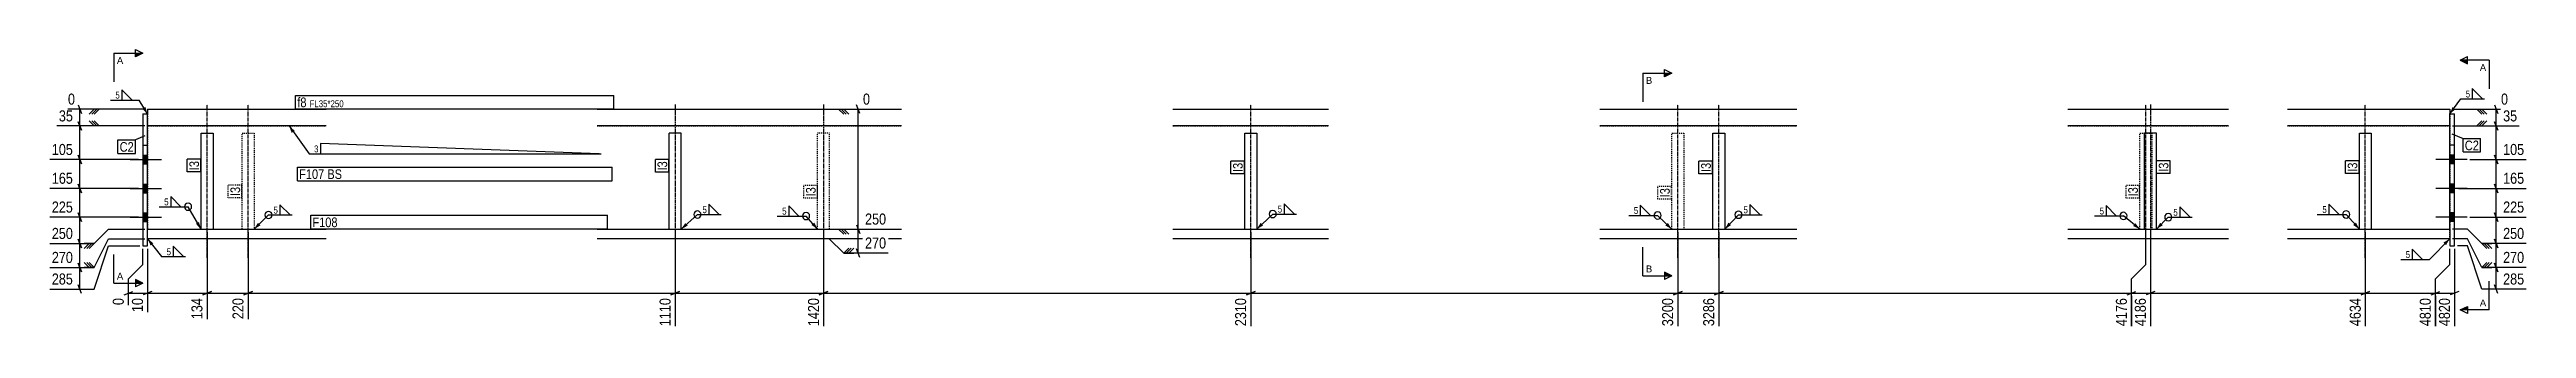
# Model space of a CAD drawing. Header units: millimetres. Extents: x 9 to 43793, y 10 to 1769.
# Drawn here: x 38628 to 43793, y 10 to 591 of the extents above; entities that cross this region are included whole.
import ezdxf

# ---------------------------------------------------------------- set-up
doc = ezdxf.new("R2010")
doc.units = ezdxf.units.MM
doc.linetypes.add('DXK_LINE_DOT2', pattern=[3.9198, 1.9599, -1.9599])
doc.linetypes.add('DXK_LINE_DOT3', pattern=[5.9187, 2.979, -0.9799, 0.9799, -0.9799])
for name, color, linetype in [('MÅLSÆTNING', 7, 'Continuous'), ('STÅL', 7, 'Continuous'), ('TEKST', 7, 'Continuous')]:
    doc.layers.add(name, color=color, linetype=linetype)
doc.styles.add('Arial', font='ARIAL.TTF', dxfattribs={"height": 0.2})
doc.styles.add('Arial Narrow', font='ARIALN.TTF', dxfattribs={"height": 0.2})

msp = doc.modelspace()

# ---------------------------------------------------------------- hatches: boundary and pattern name
at = {"layer": 'STÅL', "linetype": 'Continuous'}
for points in [[(38832.6, 352.6), (38832.6, 370.6), (38822.6, 370.6), (38822.6, 352.6)], [(38832.6, 352.6), (38832.6, 370.6), (38822.6, 370.6), (38822.6, 352.6)], [(43642.6, 352.6), (43642.6, 370.6), (43632.6, 370.6), (43632.6, 352.6)], [(43642.6, 352.6), (43642.6, 370.6), (43632.6, 370.6), (43632.6, 352.6)], [(38832.6, 292.6), (38832.6, 310.6), (38822.6, 310.6), (38822.6, 292.6)], [(38832.6, 292.6), (38832.6, 310.6), (38822.6, 310.6), (38822.6, 292.6)], [(43642.6, 292.6), (43642.6, 310.6), (43632.6, 310.6), (43632.6, 292.6)], [(43642.6, 292.6), (43642.6, 310.6), (43632.6, 310.6), (43632.6, 292.6)], [(38832.6, 232.6), (38832.6, 250.6), (38822.6, 250.6), (38822.6, 232.6)], [(38832.6, 232.6), (38832.6, 250.6), (38822.6, 250.6), (38822.6, 232.6)], [(43642.6, 232.6), (43642.6, 250.6), (43632.6, 250.6), (43632.6, 232.6)], [(43642.6, 232.6), (43642.6, 250.6), (43632.6, 250.6), (43632.6, 232.6)]]:
    msp.add_hatch(color=96, dxfattribs=at).paths.add_polyline_path(points)
at = {"layer": 'TEKST', "linetype": 'Continuous'}
for points in [[(38828.1, 471.4), (38832.6, 456.6), (38821.7, 467.5)], [(39133.3, 417.2), (39127.6, 431.6), (39139.4, 421.6)], [(39133.3, 417.2), (39127.6, 431.6), (39139.4, 421.6)], [(38939.8, 231.4), (38944.1, 216.6), (38933.3, 227.7)], [(39068, 224.4), (39054.7, 216.6), (39062.8, 229.8)], [(39958.8, 223.8), (39945.1, 216.6), (39953.8, 229.4)], [(40222.6, 230.3), (40229.7, 216.6), (40216.9, 225.3)], [(41158.6, 224.1), (41145.1, 216.6), (41153.4, 229.6)], [(42002.3, 229.7), (42010.5, 216.6), (41997.1, 224.3)], [(42977.2, 228.9), (42986.5, 216.6), (42972.4, 223.1)], [(43436.9, 230.3), (43444.1, 216.6), (43431.3, 225.3)], [(38838.9, 182.5), (38832.6, 196.6), (38844.8, 187.1)], [(43619.4, 188.5), (43632.6, 196.6), (43624.8, 183.2)]]:
    msp.add_hatch(color=3, dxfattribs=at).paths.add_polyline_path(points)

# ---------------------------------------------------------------- linework, layer by layer
at = {"layer": 'MÅLSÆTNING', "color": 7, "linetype": 'Continuous'}
for p, q in [((38721.5, 466.6), (38711, 456.1)), ((38732, 466.6), (38711, 466.6)), ((38726.7, 466.6), (38716.2, 456.1)), ((38732, 466.6), (38721.5, 456.1)), ((40240.6, 466.6), (40338.9, 466.6)), ((40273.5, 466.6), (40284, 456.1)), ((40273.5, 466.6), (40294.5, 466.6)), ((40278.8, 466.6), (40289.3, 456.1)), ((40284, 466.6), (40294.5, 456.1)), ((40317.6, 457.6), (40310.4, 475.6)), ((40314, 216.6), (40314, 466.6)), ((43638.6, 466.6), (43754.1, 466.6)), ((43688.8, 466.6), (43699.3, 456.1)), ((43688.8, 466.6), (43709.8, 466.6)), ((43694.1, 466.6), (43704.6, 456.1)), ((43699.3, 466.6), (43709.8, 456.1)), ((43725.7, 475.6), (43732.9, 457.6)), ((43729.3, 431.6), (43729.3, 466.6)), ((38826.6, 431.6), (38643.3, 431.6)), ((38687.9, 440.6), (38695.1, 422.6)), ((38691.5, 361.6), (38691.5, 431.6)), ((38721.5, 431.6), (38711, 442.1)), ((38721.5, 431.6), (38711, 442.1)), ((38732, 431.6), (38711, 431.6)), ((38732, 431.6), (38711, 431.6)), ((38726.7, 431.6), (38716.2, 442.1)), ((38726.7, 431.6), (38716.2, 442.1)), ((38732, 431.6), (38721.5, 442.1)), ((38732, 431.6), (38721.5, 442.1)), ((43638.6, 431.6), (43777.5, 431.6)), ((43638.6, 431.6), (43777.5, 431.6)), ((43688.8, 431.6), (43699.3, 442.1)), ((43688.8, 431.6), (43699.3, 442.1)), ((43688.8, 431.6), (43709.8, 431.6)), ((43688.8, 431.6), (43709.8, 431.6)), ((43694.1, 431.6), (43704.6, 442.1)), ((43694.1, 431.6), (43704.6, 442.1)), ((43699.3, 431.6), (43709.8, 442.1)), ((43699.3, 431.6), (43709.8, 442.1)), ((43732.9, 422.6), (43725.7, 440.6)), ((43725.7, 440.6), (43732.9, 422.6)), ((38813.6, 361.6), (38628.7, 361.6)), ((38695.1, 352.6), (38687.9, 370.6)), ((38687.9, 310.6), (38695.1, 292.6)), ((43725.7, 310.6), (43732.9, 292.6)), ((38813.6, 301.6), (38628.7, 301.6)), ((38691.5, 241.6), (38691.5, 301.6)), ((43651.1, 301.6), (43792.1, 301.6)), ((43729.3, 241.6), (43729.3, 301.6)), ((38813.6, 241.6), (38628.7, 241.6)), ((38813.6, 241.6), (38628.7, 241.6)), ((38695.1, 232.6), (38687.9, 250.6)), ((38687.9, 250.6), (38695.1, 232.6)), ((38691.5, 186.6), (38691.5, 241.6)), ((38721.5, 186.6), (38751.5, 216.6)), ((38721.5, 186.6), (38751.5, 216.6)), ((38751.5, 216.6), (38826.6, 216.6)), ((38751.5, 216.6), (38826.6, 216.6)), ((38956.6, 210.6), (38956.6, 29)), ((38956.6, 210.6), (38956.6, 29)), ((39042.2, 210.6), (39042.2, 29)), ((39932.6, 210.6), (39932.6, 14.4)), ((40239.6, 216.6), (40376.8, 216.6)), ((40239.6, 216.6), (40376.8, 216.6)), ((40242.2, 210.6), (40242.2, 14.4)), ((40242.2, 210.6), (40242.2, 14.4)), ((40273.5, 216.6), (40284, 206.1)), ((40273.5, 216.6), (40294.5, 216.6)), ((40273.5, 216.6), (40284, 206.1)), ((40273.5, 216.6), (40294.5, 216.6)), ((40278.8, 216.6), (40289.3, 206.1)), ((40278.8, 216.6), (40289.3, 206.1)), ((40284, 216.6), (40294.5, 206.1)), ((40284, 216.6), (40294.5, 206.1)), ((40310.4, 225.6), (40317.6, 207.6)), ((40310.4, 225.6), (40317.6, 207.6)), ((40314, 166.6), (40314, 216.6)), ((41132.6, 210.6), (41132.6, 14.4)), ((41132.6, 210.6), (41132.6, 14.4)), ((42023, 210.6), (42023, 14.4)), ((42108.6, 210.6), (42108.6, 14.4)), ((42108.6, 210.6), (42108.6, 14.4)), ((42999, 143.1), (42999, 210.6)), ((42999, 143.1), (42999, 210.6)), ((43008.6, 210.6), (43008.6, 14.4)), ((43008.6, 210.6), (43008.6, 14.4)), ((43456.6, 210.6), (43456.6, 14.4)), ((43456.6, 210.6), (43456.6, 14.4)), ((43669.3, 216.6), (43638.6, 216.6)), ((43669.3, 216.6), (43638.6, 216.6)), ((43699.3, 186.6), (43669.3, 216.6)), ((43699.3, 186.6), (43669.3, 216.6)), ((43674.6, 241.6), (43792.1, 241.6)), ((43674.6, 241.6), (43792.1, 241.6)), ((43732.9, 232.6), (43725.7, 250.6)), ((43725.7, 250.6), (43732.9, 232.6)), ((38628.7, 186.6), (38721.5, 186.6)), ((38628.7, 186.6), (38721.5, 186.6)), ((38695.1, 177.6), (38687.9, 195.6)), ((38687.9, 195.6), (38695.1, 177.6)), ((38691.5, 136.6), (38691.5, 186.6)), ((38711, 186.6), (38700.5, 176.1)), ((38721.5, 186.6), (38700.5, 186.6)), ((38711, 186.6), (38700.5, 176.1)), ((38721.5, 186.6), (38700.5, 186.6)), ((38716.2, 186.6), (38705.7, 176.1)), ((38716.2, 186.6), (38705.7, 176.1)), ((38721.5, 186.6), (38711, 176.1)), ((38721.5, 186.6), (38711, 176.1)), ((38721.5, 136.6), (38751.5, 196.6)), ((38721.5, 136.6), (38751.5, 196.6)), ((38721.5, 91.6), (38751.5, 181.6)), ((38751.5, 196.6), (38826.6, 196.6)), ((38751.5, 196.6), (38826.6, 196.6)), ((38751.5, 181.6), (38816.6, 181.6)), ((38822.6, 143.1), (38822.6, 175.6)), ((38832.6, 175.6), (38832.6, 43.7)), ((38832.6, 175.6), (38832.6, 43.7)), ((40254, 196.6), (40241.6, 196.6)), ((40284, 166.6), (40254, 196.6)), ((40284, 166.6), (40294.5, 177.1)), ((40376.8, 166.6), (40284, 166.6)), ((40284, 166.6), (40305, 166.6)), ((40289.3, 166.6), (40299.8, 177.1)), ((40294.5, 166.6), (40305, 177.1)), ((40317.6, 157.6), (40310.4, 175.6)), ((43632.6, 143.1), (43632.6, 175.6)), ((43632.6, 143.1), (43632.6, 175.6)), ((43669.3, 196.6), (43638.6, 196.6)), ((43669.3, 196.6), (43638.6, 196.6)), ((43642.6, 175.6), (43642.6, 14.4)), ((43669.3, 181.6), (43648.6, 181.6)), ((43699.3, 136.6), (43669.3, 196.6)), ((43699.3, 136.6), (43669.3, 196.6)), ((43699.3, 91.6), (43669.3, 181.6)), ((43699.3, 186.6), (43709.8, 176.1)), ((43699.3, 186.6), (43709.8, 176.1)), ((38628.7, 136.6), (38721.5, 136.6)), ((38628.7, 136.6), (38721.5, 136.6)), ((38695.1, 127.6), (38687.9, 145.6)), ((38687.9, 145.6), (38695.1, 127.6)), ((38691.5, 91.6), (38691.5, 136.6)), ((38711, 136.6), (38700.5, 147.1)), ((38711, 136.6), (38700.5, 147.1)), ((38721.5, 136.6), (38700.5, 136.6)), ((38721.5, 136.6), (38700.5, 136.6)), ((38716.2, 136.6), (38705.7, 147.1)), ((38716.2, 136.6), (38705.7, 147.1)), ((38721.5, 136.6), (38711, 147.1)), ((38721.5, 136.6), (38711, 147.1)), ((38792.6, 113.1), (38822.6, 143.1)), ((38792.6, 58.3), (38792.6, 113.1)), ((42969, 113.1), (42999, 143.1)), ((42969, 113.1), (42999, 143.1)), ((42969, 14.4), (42969, 113.1)), ((43602.6, 113.1), (43632.6, 143.1)), ((43602.6, 113.1), (43632.6, 143.1)), ((43602.6, 14.4), (43602.6, 113.1)), ((43699.3, 136.6), (43709.8, 147.1)), ((43699.3, 136.6), (43709.8, 147.1)), ((43792.1, 136.6), (43699.3, 136.6)), ((43699.3, 136.6), (43720.3, 136.6)), ((43704.6, 136.6), (43715.1, 147.1)), ((43709.8, 136.6), (43720.3, 147.1)), ((43725.7, 145.6), (43732.9, 127.6)), ((43729.3, 91.6), (43729.3, 136.6)), ((38628.7, 91.6), (38721.5, 91.6)), ((38695.1, 82.6), (38687.9, 100.6)), ((38783.6, 79.5), (38801.6, 86.7)), ((38792.6, 83.1), (38832.6, 83.1)), ((38841.6, 86.7), (38823.6, 79.5)), ((38841.6, 86.7), (38823.6, 79.5)), ((38832.6, 83.1), (38956.6, 83.1)), ((38965.6, 86.7), (38947.6, 79.5)), ((38947.6, 79.5), (38965.6, 86.7)), ((38956.6, 83.1), (39042.2, 83.1)), ((39033.2, 79.5), (39051.2, 86.7)), ((39923.6, 79.5), (39941.6, 86.7)), ((40251.2, 86.7), (40233.2, 79.5)), ((40233.2, 79.5), (40251.2, 86.7)), ((40242.2, 83.1), (41132.6, 83.1)), ((41141.6, 86.7), (41123.6, 79.5)), ((41123.6, 79.5), (41141.6, 86.7)), ((41132.6, 83.1), (42023, 83.1)), ((42014, 79.5), (42032, 86.7)), ((42117.6, 86.7), (42099.6, 79.5)), ((42099.6, 79.5), (42117.6, 86.7)), ((42960, 79.5), (42978, 86.7)), ((42969, 83.1), (43008.6, 83.1)), ((43017.6, 86.7), (42999.6, 79.5)), ((43017.6, 86.7), (42999.6, 79.5)), ((43008.6, 83.1), (43456.6, 83.1)), ((43465.6, 86.7), (43447.6, 79.5)), ((43447.6, 79.5), (43465.6, 86.7)), ((43593.6, 79.5), (43611.6, 86.7)), ((43602.6, 83.1), (43642.6, 83.1)), ((43651.6, 86.7), (43633.6, 79.5)), ((43792.1, 91.6), (43699.3, 91.6)), ((43732.9, 82.6), (43725.7, 100.6))]:
    msp.add_line(p, q, dxfattribs=at)
at = {"layer": 'STÅL', "color": 2, "linetype": 'Continuous'}
for p, q in [((38832.6, 466.6), (38832.6, 456.6)), ((38832.6, 466.6), (39204.7, 466.6)), ((39770.1, 466.6), (40404.7, 466.6)), ((40970.1, 466.6), (41295.1, 466.6)), ((41860.5, 466.6), (42271.1, 466.6)), ((42836.5, 466.6), (43171.1, 466.6)), ((43294.1, 466.6), (43632.6, 466.6)), ((43632.6, 466.6), (43632.6, 456.6)), ((38822.6, 456.6), (38822.6, 181.6)), ((38822.6, 456.6), (38832.6, 456.6)), ((38832.6, 216.6), (38832.6, 456.6)), ((39204.7, 431.6), (38832.6, 431.6)), ((38944.1, 216.6), (38944.1, 416.6)), ((38944.1, 416.6), (38969.1, 416.6)), ((38969.1, 416.6), (38969.1, 216.6)), ((40404.7, 431.6), (39770.1, 431.6)), ((39920.1, 216.6), (39920.1, 416.6)), ((39945.1, 416.6), (39920.1, 416.6)), ((39945.1, 216.6), (39945.1, 416.6)), ((41295.1, 431.6), (40970.1, 431.6)), ((41120.1, 216.6), (41120.1, 416.6)), ((41120.1, 416.6), (41145.1, 416.6)), ((41145.1, 416.6), (41145.1, 216.6)), ((42271.1, 431.6), (41860.5, 431.6)), ((42096.1, 216.6), (42096.1, 416.6)), ((42096.1, 416.6), (42121.1, 416.6)), ((42121.1, 416.6), (42121.1, 216.6)), ((43171.1, 431.6), (42836.5, 431.6)), ((42996.1, 216.6), (42996.1, 416.6)), ((43021.1, 416.6), (42996.1, 416.6)), ((43021.1, 216.6), (43021.1, 416.6)), ((43632.6, 431.6), (43294.1, 431.6)), ((43444.1, 216.6), (43444.1, 416.6)), ((43444.1, 416.6), (43469.1, 416.6)), ((43469.1, 416.6), (43469.1, 216.6)), ((43632.6, 216.6), (43632.6, 456.6)), ((43632.6, 456.6), (43642.6, 456.6)), ((43642.6, 181.6), (43642.6, 456.6)), ((38822.6, 391.6), (38832.6, 391.6)), ((43642.6, 391.6), (43632.6, 391.6)), ((38832.6, 196.6), (38832.6, 216.6)), ((38832.6, 216.6), (39204.7, 216.6)), ((39770.1, 216.6), (40404.7, 216.6)), ((40970.1, 216.6), (41295.1, 216.6)), ((41860.5, 216.6), (42271.1, 216.6)), ((42836.5, 216.6), (43171.1, 216.6)), ((43294.1, 216.6), (43632.6, 216.6)), ((43632.6, 216.6), (43632.6, 196.6)), ((38822.6, 181.6), (38832.6, 181.6)), ((39204.7, 196.6), (38832.6, 196.6)), ((38832.6, 181.6), (38832.6, 196.6)), ((40404.7, 196.6), (39770.1, 196.6)), ((41295.1, 196.6), (40970.1, 196.6)), ((42271.1, 196.6), (41860.5, 196.6)), ((43171.1, 196.6), (42836.5, 196.6)), ((43632.6, 196.6), (43294.1, 196.6)), ((43632.6, 196.6), (43632.6, 181.6)), ((43632.6, 181.6), (43642.6, 181.6))]:
    msp.add_line(p, q, dxfattribs=at)
at = {"layer": 'STÅL', "color": 7, "linetype": 'DXK_LINE_DOT3'}
for p, q in [((38956.6, 156.6), (38956.6, 476.6)), ((39042.2, 156.6), (39042.2, 476.6)), ((39932.6, 476.6), (39932.6, 156.6)), ((40242.2, 476.6), (40242.2, 156.6)), ((41132.6, 156.6), (41132.6, 476.6)), ((42023, 156.6), (42023, 476.6)), ((42108.6, 156.6), (42108.6, 476.6)), ((42999, 156.6), (42999, 476.6)), ((43008.6, 476.6), (43008.6, 156.6)), ((43456.6, 156.6), (43456.6, 476.6))]:
    msp.add_line(p, q, dxfattribs=at)
at = {"layer": 'STÅL', "color": 7, "linetype": 'DXK_LINE_DOT2'}
for p, q in [((38832.6, 456.6), (38832.6, 431.6)), ((38832.6, 431.6), (38832.6, 216.6)), ((38832.6, 431.6), (39204.7, 431.6)), ((39029.7, 216.6), (39029.7, 416.6)), ((39029.7, 416.6), (39054.7, 416.6)), ((39054.7, 416.6), (39054.7, 216.6)), ((39770.1, 431.6), (40404.7, 431.6)), ((39921.7, 416.6), (39921.8, 416.6)), ((40229.7, 216.6), (40229.7, 416.6)), ((40254.7, 416.6), (40229.7, 416.6)), ((40254.7, 216.6), (40254.7, 416.6)), ((40970.1, 431.6), (41295.1, 431.6)), ((41860.5, 431.6), (42271.1, 431.6)), ((42010.5, 216.6), (42010.5, 416.6)), ((42010.5, 416.6), (42035.5, 416.6)), ((42035.5, 416.6), (42035.5, 216.6)), ((42836.5, 431.6), (43171.1, 431.6)), ((42986.5, 216.6), (42986.5, 416.6)), ((42986.5, 416.6), (43011.5, 416.6)), ((43011.5, 416.6), (43011.5, 216.6)), ((43294.1, 431.6), (43632.6, 431.6)), ((43467.5, 416.6), (43467.4, 416.6)), ((43632.6, 456.6), (43632.6, 431.6)), ((43632.6, 431.6), (43632.6, 216.6)), ((38832.6, 216.6), (39204.7, 216.6)), ((38832.6, 196.6), (38832.6, 216.6)), ((39770.1, 216.6), (40404.7, 216.6)), ((40970.1, 216.6), (41295.1, 216.6)), ((41860.5, 216.6), (42271.1, 216.6)), ((42836.5, 216.6), (43171.1, 216.6)), ((43294.1, 216.6), (43632.6, 216.6)), ((43632.6, 196.6), (43632.6, 216.6))]:
    msp.add_line(p, q, dxfattribs=at)
at = {"layer": 'STÅL', "color": 96, "linetype": 'Continuous'}
for p, q in [((38796.6, 361.6), (38861.6, 361.6)), ((38796.6, 361.6), (38861.6, 361.6)), ((38822.6, 370.6), (38832.6, 370.6)), ((38822.6, 370.6), (38832.6, 370.6)), ((43668.6, 361.6), (43603.6, 361.6)), ((43668.6, 361.6), (43603.6, 361.6)), ((43642.6, 370.6), (43632.6, 370.6)), ((43642.6, 370.6), (43632.6, 370.6)), ((38822.6, 352.6), (38832.6, 352.6)), ((38822.6, 352.6), (38832.6, 352.6)), ((38822.6, 310.6), (38832.6, 310.6)), ((38822.6, 310.6), (38832.6, 310.6)), ((43642.6, 352.6), (43632.6, 352.6)), ((43642.6, 352.6), (43632.6, 352.6)), ((43642.6, 310.6), (43632.6, 310.6)), ((43642.6, 310.6), (43632.6, 310.6)), ((38796.6, 301.6), (38861.6, 301.6)), ((38796.6, 301.6), (38861.6, 301.6)), ((38822.6, 292.6), (38832.6, 292.6)), ((38822.6, 292.6), (38832.6, 292.6)), ((43668.6, 301.6), (43603.6, 301.6)), ((43668.6, 301.6), (43603.6, 301.6)), ((43642.6, 292.6), (43632.6, 292.6)), ((43642.6, 292.6), (43632.6, 292.6)), ((38796.6, 241.6), (38861.6, 241.6)), ((38796.6, 241.6), (38861.6, 241.6)), ((38822.6, 250.6), (38832.6, 250.6)), ((38822.6, 250.6), (38832.6, 250.6)), ((38822.6, 232.6), (38832.6, 232.6)), ((38822.6, 232.6), (38832.6, 232.6)), ((43668.6, 241.6), (43603.6, 241.6)), ((43668.6, 241.6), (43603.6, 241.6)), ((43642.6, 250.6), (43632.6, 250.6)), ((43642.6, 250.6), (43632.6, 250.6)), ((43642.6, 232.6), (43632.6, 232.6)), ((43642.6, 232.6), (43632.6, 232.6))]:
    msp.add_line(p, q, dxfattribs=at)
at = {"layer": 'TEKST', "color": 3, "linetype": 'Continuous'}
for p, q in [((38832.6, 456.6), (38815.2, 485.7)), ((38944.1, 216.6), (38917, 263.3)), ((40229.7, 216.6), (40205.5, 243.9)), ((42010.5, 216.6), (41981, 245.2)), ((42986.5, 216.6), (42952.2, 244.2)), ((43444.1, 216.6), (43416.7, 247.3)), ((43632.6, 196.6), (43590.5, 153.4))]:
    msp.add_line(p, q, dxfattribs=at)
for centre, start, end in [((38917, 263.3), 90, 270), ((38917, 263.3), 270, 90), ((40205.5, 243.9), 90, 270), ((40205.5, 243.9), 270, 90), ((41981, 245.2), 90, 270), ((41981, 245.2), 270, 90), ((42952.2, 244.2), 90, 270), ((42952.2, 244.2), 270, 90), ((43416.7, 247.3), 90, 270), ((43416.7, 247.3), 270, 90)]:
    msp.add_arc(centre, 7.5, start, end, dxfattribs=at)

# ---------------------------------------------------------------- wipeouts: each hides what was drawn before it
at = {"color": 0, "linetype": 'Continuous'}
for points in [[(38781.9, 560.9), (38781.9, 575.9), (38768.6, 575.9), (38768.6, 560.9)], [(41969.8, 519.4), (41969.8, 534.4), (41956.5, 534.4), (41956.5, 519.4)], [(43708.6, 546.3), (43708.6, 561.3), (43695.3, 561.3), (43695.3, 546.3)], [(41969.8, 126.6), (41969.8, 141.6), (41956.5, 141.6), (41956.5, 126.6)]]:
    msp.add_wipeout(points, dxfattribs=at).dxf.layer = 'TEKST'
at = {"color": 0}
for points in [[(39190.1, 375.5), (39190.1, 392.9), (39178.6, 392.9), (39178.6, 375.5)], [(39201.1, 321.2), (39201.1, 342.2), (39148.6, 342.2), (39148.6, 321.2)], [(39105.5, 247.9), (39105.5, 265.3), (39094, 265.3), (39094, 247.9)], [(39999.9, 248.8), (39999.9, 266.2), (39988.4, 266.2), (39988.4, 248.8)], [(40166.2, 245.7), (40166.2, 263.1), (40154.6, 263.1), (40154.6, 245.7)], [(41199.4, 249.9), (41199.4, 267.3), (41187.8, 267.3), (41187.8, 249.9)], [(41941.7, 247), (41941.7, 264.4), (41930.2, 264.4), (41930.2, 247)], [(42170.4, 248.5), (42170.4, 265.9), (42158.9, 265.9), (42158.9, 248.5)], [(42912.9, 246), (42912.9, 263.4), (42901.4, 263.4), (42901.4, 246)], [(43066.7, 243.4), (43066.7, 260.8), (43055.1, 260.8), (43055.1, 243.4)], [(43377.4, 249.1), (43377.4, 266.5), (43365.8, 266.5), (43365.8, 249.1)]]:
    msp.add_wipeout(points, dxfattribs=at).dxf.layer = 'TEKST'

# ---------------------------------------------------------------- next in the draw order: hatches: boundary and pattern name
at = {"layer": 'TEKST', "linetype": 'Continuous'}
for color, points in [(30, [(38807.6, 575.9), (38807.6, 583.4), (38822.6, 583.4)]), (30, [(43669.6, 568.8), (43669.6, 561.3), (43654.6, 568.8)]), (30, [(41995.5, 534.4), (41995.5, 541.9), (42010.5, 541.9)]), (3, [(42134.1, 224.9), (42121.1, 216.6), (42128.7, 230.1)]), (3, [(43034.3, 224.6), (43021.1, 216.6), (43029, 229.9)]), (30, [(41995.5, 119.1), (41995.5, 126.6), (42010.5, 119.1)])]:
    msp.add_hatch(color=color, dxfattribs=at).paths.add_polyline_path(points)

# ---------------------------------------------------------------- next in the draw order: linework, layer by layer
at = {"layer": 'TEKST', "color": 7, "linetype": 'Continuous'}
for p, q in [((38762.6, 583.4), (38762.6, 523.4)), ((38762.6, 583.4), (38822.6, 583.4)), ((43714.6, 568.8), (43654.6, 568.8)), ((41950.5, 541.9), (41950.5, 481.9)), ((41950.5, 541.9), (42010.5, 541.9)), ((41950.5, 119.1), (41950.5, 179.1)), ((41950.5, 119.1), (42010.5, 119.1))]:
    msp.add_line(p, q, dxfattribs=at)
at = {"layer": 'TEKST', "color": 30, "linetype": 'Continuous'}
for p, q in [((38807.6, 575.9), (38807.6, 590.9)), ((38807.6, 590.9), (38822.6, 583.4)), ((38822.6, 583.4), (38807.6, 575.9)), ((43654.6, 568.8), (43669.6, 576.3)), ((43654.6, 568.8), (43669.6, 561.3)), ((43669.6, 561.3), (43669.6, 576.3)), ((41995.5, 534.4), (41995.5, 549.4)), ((41995.5, 549.4), (42010.5, 541.9)), ((42010.5, 541.9), (41995.5, 534.4)), ((42010.5, 119.1), (41995.5, 126.6)), ((41995.5, 126.6), (41995.5, 111.6)), ((42010.5, 119.1), (41995.5, 111.6))]:
    msp.add_line(p, q, dxfattribs=at)
at = {"layer": 'TEKST', "color": 3, "linetype": 'Continuous'}
for p, q in [((39127.6, 431.6), (39169.3, 373.7)), ((39127.6, 431.6), (39169.3, 373.7)), ((39169.3, 373.7), (39778.3, 373.7)), ((39774, 373.7), (39193.2, 395.2)), ((39193.2, 395.2), (39193.2, 373.7)), ((39193.2, 373.7), (39774, 373.7)), ((39130.1, 246.1), (39108.6, 267.6)), ((39108.6, 267.6), (39108.6, 246.1)), ((40024.4, 247), (40003, 268.5)), ((40003, 268.5), (40003, 247)), ((40190.7, 243.9), (40169.3, 265.4)), ((40169.3, 265.4), (40169.3, 243.9)), ((41223.9, 248.1), (41202.5, 269.5)), ((41202.5, 269.5), (41202.5, 248.1)), ((41944.8, 266.6), (41944.8, 245.2)), ((42194.9, 246.7), (42173.5, 268.1)), ((42173.5, 268.1), (42173.5, 246.7)), ((42916, 265.7), (42916, 244.2)), ((43091.2, 241.6), (43069.8, 263)), ((43069.8, 263), (43069.8, 241.6)), ((43401.9, 247.3), (43380.4, 268.7)), ((43380.4, 268.7), (43380.4, 247.3)), ((39054.7, 216.6), (39084.7, 246.1)), ((39084.7, 246.1), (39134.3, 246.1)), ((39108.6, 246.1), (39130.1, 246.1)), ((39945.1, 216.6), (39979.1, 247)), ((39979.1, 247), (40028.7, 247)), ((40003, 247), (40024.4, 247)), ((40145.3, 243.9), (40205.5, 243.9)), ((40169.3, 243.9), (40190.7, 243.9)), ((41145.1, 216.6), (41178.5, 248.1)), ((41178.5, 248.1), (41228.2, 248.1)), ((41202.5, 248.1), (41223.9, 248.1)), ((41920.9, 245.2), (41981, 245.2)), ((41944.8, 245.2), (41966.3, 245.2)), ((42121.1, 216.6), (42149.6, 246.7)), ((42149.6, 246.7), (42199.2, 246.7)), ((42173.5, 246.7), (42194.9, 246.7)), ((42892.1, 244.2), (42952.2, 244.2)), ((42916, 244.2), (42937.4, 244.2)), ((43021.1, 216.6), (43045.8, 241.6)), ((43045.8, 241.6), (43095.5, 241.6)), ((43069.8, 241.6), (43091.2, 241.6)), ((43356.5, 247.3), (43416.7, 247.3)), ((43380.4, 247.3), (43401.9, 247.3))]:
    msp.add_line(p, q, dxfattribs=at)
for centre, start, end in [((39084.7, 246.1), 90, 270), ((39084.7, 246.1), 270, 90), ((39979.1, 247), 90, 270), ((39979.1, 247), 270, 90), ((41178.5, 248.1), 90, 270), ((41178.5, 248.1), 270, 90), ((42149.6, 246.7), 90, 270), ((42149.6, 246.7), 270, 90), ((43045.8, 241.6), 90, 270), ((43045.8, 241.6), 270, 90)]:
    msp.add_arc(centre, 7.5, start, end, dxfattribs=at)

# ---------------------------------------------------------------- next in the draw order: texts
at = {"layer": 'TEKST', "color": 3, "linetype": 'Continuous', "style": 'Arial'}
for s, p in [('A', (38768.6, 560.9)), ('B', (41956.5, 519.4)), ('A', (43695.3, 546.3)), ('B', (41956.5, 126.6))]:
    msp.add_text(s, height=14.3, dxfattribs=at).set_placement(p)
at = {"layer": 'TEKST', "color": 3, "style": 'Arial Narrow'}
for s, p in [('3', (39179.8, 376.7)), ('5', (39095.2, 249.1)), ('5', (39989.6, 250)), ('5', (40155.8, 246.9)), ('5', (41189, 251.1)), ('5', (41931.4, 248.2)), ('5', (42160.1, 249.7)), ('5', (42902.6, 247.2)), ('5', (43056.3, 244.6)), ('5', (43367, 250.3))]:
    msp.add_text(s, height=14.3, dxfattribs=at).set_placement(p)

# ---------------------------------------------------------------- next in the draw order: wipeouts: each hides what was drawn before it
at = {"color": 0, "linetype": 'Continuous'}
for points, layer in [([(38681.7, 436.4), (38681.7, 470), (38642.9, 470), (38642.9, 436.4)], 'MÅLSÆTNING'), ([(40343.7, 471.4), (40343.7, 505), (40319.4, 505), (40319.4, 471.4)], 'MÅLSÆTNING'), ([(43758.9, 471.4), (43758.9, 505), (43734.7, 505), (43734.7, 471.4)], 'MÅLSÆTNING'), ([(38681.7, 306.4), (38681.7, 340), (38628.2, 340), (38628.2, 306.4)], 'MÅLSÆTNING'), ([(43792.6, 306.4), (43792.6, 340), (43739.1, 340), (43739.1, 306.4)], 'MÅLSÆTNING'), ([(40377.3, 221.4), (40377.3, 255), (40323.8, 255), (40323.8, 221.4)], 'MÅLSÆTNING'), ([(43792.6, 141.4), (43792.6, 175), (43739.1, 175), (43739.1, 141.4)], 'MÅLSÆTNING'), ([(38827.8, 77.7), (38794.2, 77.7), (38794.2, 38.8), (38827.8, 38.8)], 'MÅLSÆTNING'), ([(38951.8, 77.7), (38918.2, 77.7), (38918.2, 24.2), (38951.8, 24.2)], 'MÅLSÆTNING'), ([(39037.4, 77.7), (39003.8, 77.7), (39003.8, 24.2), (39037.4, 24.2)], 'MÅLSÆTNING'), ([(41127.8, 77.7), (41094.2, 77.7), (41094.2, 9.6), (41127.8, 9.6)], 'MÅLSÆTNING'), ([(42018.2, 77.7), (41984.6, 77.7), (41984.6, 9.6), (42018.2, 9.6)], 'MÅLSÆTNING'), ([(43003.8, 77.7), (42970.2, 77.7), (42970.2, 9.6), (43003.8, 9.6)], 'MÅLSÆTNING'), ([(43637.8, 77.7), (43604.2, 77.7), (43604.2, 9.6), (43637.8, 9.6)], 'MÅLSÆTNING'), ([(38781.9, 111.3), (38781.9, 126.3), (38768.6, 126.3), (38768.6, 111.3)], 'TEKST'), ([(43708.6, 55.6), (43708.6, 70.6), (43695.3, 70.6), (43695.3, 55.6)], 'TEKST')]:
    msp.add_wipeout(points, dxfattribs=at).dxf.layer = layer
at = {"color": 0}
for points in [[(39164, 470.8), (39164, 491.8), (39144.8, 491.8), (39144.8, 470.8)], [(43676.2, 489.9), (43676.2, 507.3), (43664.7, 507.3), (43664.7, 489.9)], [(38939.9, 358.6), (38918.9, 358.6), (38918.9, 339.4), (38939.9, 339.4)], [(39201.1, 321.2), (39201.1, 342.2), (39148.6, 342.2), (39148.6, 321.2)], [(39915.9, 358), (39894.9, 358), (39894.9, 338.8), (39915.9, 338.8)], [(41115.9, 354.9), (41094.9, 354.9), (41094.9, 335.7), (41115.9, 335.7)], [(42091.9, 354.9), (42070.9, 354.9), (42070.9, 335.7), (42091.9, 335.7)], [(43046, 355.3), (43025, 355.3), (43025, 336.1), (43046, 336.1)], [(43439.9, 355.3), (43418.9, 355.3), (43418.9, 336.1), (43439.9, 336.1)], [(38877.7, 265.1), (38877.7, 282.5), (38866.1, 282.5), (38866.1, 265.1)], [(39025.5, 304.7), (39004.5, 304.7), (39004.5, 285.5), (39025.5, 285.5)], [(42006.3, 302.1), (41985.3, 302.1), (41985.3, 282.9), (42006.3, 282.9)], [(42982.3, 304), (42961.3, 304), (42961.3, 284.8), (42982.3, 284.8)], [(39788.1, 220.8), (39788.1, 241.8), (39176.3, 241.8), (39176.3, 220.8)], [(38882.7, 161.2), (38882.7, 178.6), (38871.1, 178.6), (38871.1, 161.2)], [(43551.2, 155.2), (43551.2, 172.6), (43539.6, 172.6), (43539.6, 155.2)]]:
    msp.add_wipeout(points, dxfattribs=at).dxf.layer = 'TEKST'

# ---------------------------------------------------------------- next in the draw order: hatches: boundary and pattern name
at = {"layer": 'TEKST', "linetype": 'Continuous'}
for color, points in [(3, [(43644.4, 466.5), (43632.6, 456.6), (43638.3, 470.9)]), (30, [(38807.6, 103.8), (38807.6, 111.3), (38822.6, 103.8)]), (30, [(43669.6, 55.6), (43669.6, 48.1), (43654.6, 48.1)])]:
    msp.add_hatch(color=color, dxfattribs=at).paths.add_polyline_path(points)

# ---------------------------------------------------------------- next in the draw order: linework, layer by layer
at = {"layer": 'MÅLSÆTNING', "color": 7, "linetype": 'Continuous'}
for p, q in [((38826.6, 466.6), (38666.6, 466.6)), ((38687.9, 475.6), (38695.1, 457.6)), ((38691.5, 431.6), (38691.5, 466.6)), ((38826.6, 431.6), (38643.3, 431.6)), ((43729.3, 361.6), (43729.3, 431.6)), ((38813.6, 361.6), (38628.7, 361.6)), ((38687.9, 370.6), (38695.1, 352.6)), ((38691.5, 301.6), (38691.5, 361.6)), ((43674.6, 361.6), (43792.1, 361.6)), ((43674.6, 361.6), (43792.1, 361.6)), ((43732.9, 352.6), (43725.7, 370.6)), ((43725.7, 370.6), (43732.9, 352.6)), ((43729.3, 301.6), (43729.3, 361.6)), ((38695.1, 292.6), (38687.9, 310.6)), ((43732.9, 292.6), (43725.7, 310.6)), ((38813.6, 301.6), (38628.7, 301.6)), ((43651.1, 301.6), (43792.1, 301.6)), ((39042.2, 210.6), (39042.2, 29)), ((42023, 210.6), (42023, 14.4)), ((43729.3, 186.6), (43729.3, 241.6)), ((43792.1, 186.6), (43699.3, 186.6)), ((43699.3, 186.6), (43720.3, 186.6)), ((43792.1, 186.6), (43699.3, 186.6)), ((43699.3, 186.6), (43720.3, 186.6)), ((43704.6, 186.6), (43715.1, 176.1)), ((43704.6, 186.6), (43715.1, 176.1)), ((43709.8, 186.6), (43720.3, 176.1)), ((43709.8, 186.6), (43720.3, 176.1)), ((43732.9, 177.6), (43725.7, 195.6)), ((43725.7, 195.6), (43732.9, 177.6)), ((42969, 14.4), (42969, 113.1)), ((43602.6, 14.4), (43602.6, 113.1)), ((39051.2, 86.7), (39033.2, 79.5)), ((39042.2, 83.1), (39932.6, 83.1)), ((42032, 86.7), (42014, 79.5)), ((42023, 83.1), (42108.6, 83.1)), ((42108.6, 83.1), (42969, 83.1)), ((42960, 79.5), (42978, 86.7)), ((43456.6, 83.1), (43602.6, 83.1)), ((43593.6, 79.5), (43611.6, 86.7))]:
    msp.add_line(p, q, dxfattribs=at)
at = {"layer": 'TEKST', "color": 7, "linetype": 'Continuous'}
for p, q in [((43714.6, 568.8), (43714.6, 508.8)), ((39145, 317.6), (39145, 345.8)), ((38762.6, 103.8), (38762.6, 163.8)), ((38762.6, 103.8), (38822.6, 103.8)), ((43714.6, 48.1), (43654.6, 48.1))]:
    msp.add_line(p, q, dxfattribs=at)
at = {"layer": 'TEKST', "color": 3, "linetype": 'Continuous'}
for p, q in [((43632.6, 456.6), (43655.4, 488.1)), ((43655.4, 488.1), (43705, 488.1)), ((43700.7, 488.1), (43679.3, 509.5)), ((43679.3, 509.5), (43679.3, 488.1)), ((43679.3, 488.1), (43700.7, 488.1)), ((38856.8, 263.3), (38917, 263.3)), ((38902.2, 263.3), (38880.8, 284.8)), ((38880.8, 284.8), (38880.8, 263.3)), ((38880.8, 263.3), (38902.2, 263.3)), ((38832.6, 196.6), (38861.8, 159.4)), ((38861.8, 159.4), (38911.5, 159.4)), ((38907.2, 159.4), (38885.7, 180.8)), ((38885.7, 180.8), (38885.7, 159.4)), ((38885.7, 159.4), (38907.2, 159.4)), ((43575.7, 153.4), (43554.3, 174.8)), ((43554.3, 174.8), (43554.3, 153.4)), ((43530.3, 153.4), (43590.5, 153.4)), ((43554.3, 153.4), (43575.7, 153.4))]:
    msp.add_line(p, q, dxfattribs=at)
at = {"layer": 'TEKST', "color": 30, "linetype": 'Continuous'}
for p, q in [((38822.6, 103.8), (38807.6, 111.3)), ((43654.6, 48.1), (43669.6, 55.6)), ((43669.6, 55.6), (43669.6, 40.6)), ((43669.6, 40.6), (43654.6, 48.1))]:
    msp.add_line(p, q, dxfattribs=at)

# ---------------------------------------------------------------- next in the draw order: texts
at = {"layer": 'MÅLSÆTNING', "color": 3, "linetype": 'Continuous', "style": 'Arial Narrow'}
for s, height, p in [('0', 22.9, (40324.2, 476.2)), ('0', 22.9, (43739.5, 476.2)), ('35', 22.91, (38647.7, 441.2)), ('165', 22.91, (38633, 311.2)), ('165', 22.91, (43743.9, 311.2))]:
    msp.add_text(s, height=height, dxfattribs=at).set_placement(p)
for s, p in [('134', (38947, 29)), ('220', (39032.6, 29)), ('2310', (41123, 14.4)), ('3200', (42013.4, 14.4)), ('4186', (42999, 14.4)), ('4820', (43633, 14.4))]:
    msp.add_text(s, height=22.91, rotation=90.0002, dxfattribs=at).set_placement(p)
at = {"layer": 'TEKST', "color": 3, "style": 'Arial Narrow'}
for p in [(43665.9, 491.1), (38867.3, 266.3), (38872.3, 162.4), (43540.8, 156.4)]:
    msp.add_text('5', height=14.3, dxfattribs=at).set_placement(p)
at = {"layer": 'TEKST', "color": 3, "linetype": 'Continuous', "style": 'Arial'}
for p in [(38768.6, 111.3), (43695.3, 55.6)]:
    msp.add_text('A', height=14.3, dxfattribs=at).set_placement(p)

# ---------------------------------------------------------------- next in the draw order: wipeouts: each hides what was drawn before it
at = {"color": 0, "linetype": 'Continuous'}
for points in [[(40377.3, 171.4), (40377.3, 205), (40323.8, 205), (40323.8, 171.4)], [(43792.6, 96.4), (43792.6, 130), (43739.1, 130), (43739.1, 96.4)], [(38787.8, 77.7), (38754.2, 77.7), (38754.2, 53.5), (38787.8, 53.5)]]:
    msp.add_wipeout(points, dxfattribs=at).dxf.layer = 'MÅLSÆTNING'
at = {"color": 0}
for points in [[(39164, 470.8), (39164, 491.8), (39144.8, 491.8), (39144.8, 470.8)], [(38939.9, 358.6), (38918.9, 358.6), (38918.9, 339.4), (38939.9, 339.4)], [(39797.4, 321.2), (39797.4, 342.2), (39207.4, 342.2), (39207.4, 321.2)], [(39915.9, 358), (39894.9, 358), (39894.9, 338.8), (39915.9, 338.8)], [(41115.9, 354.9), (41094.9, 354.9), (41094.9, 335.7), (41115.9, 335.7)], [(42091.9, 354.9), (42070.9, 354.9), (42070.9, 335.7), (42091.9, 335.7)], [(43046, 355.3), (43025, 355.3), (43025, 336.1), (43046, 336.1)], [(43439.9, 355.3), (43418.9, 355.3), (43418.9, 336.1), (43439.9, 336.1)], [(39025.5, 304.7), (39004.5, 304.7), (39004.5, 285.5), (39025.5, 285.5)], [(40225.5, 304), (40204.5, 304), (40204.5, 284.8), (40225.5, 284.8)], [(42006.3, 302.1), (41985.3, 302.1), (41985.3, 282.9), (42006.3, 282.9)], [(42982.3, 304), (42961.3, 304), (42961.3, 284.8), (42982.3, 284.8)], [(39788.1, 220.8), (39788.1, 241.8), (39176.3, 241.8), (39176.3, 220.8)]]:
    msp.add_wipeout(points, dxfattribs=at).dxf.layer = 'TEKST'

# ---------------------------------------------------------------- next in the draw order: linework, layer by layer
at = {"layer": 'MÅLSÆTNING', "color": 7, "linetype": 'Continuous'}
for p, q in [((43729.3, 136.6), (43729.3, 186.6)), ((43792.1, 136.6), (43699.3, 136.6)), ((43699.3, 136.6), (43720.3, 136.6)), ((43704.6, 136.6), (43715.1, 147.1)), ((43709.8, 136.6), (43720.3, 147.1)), ((43732.9, 127.6), (43725.7, 145.6))]:
    msp.add_line(p, q, dxfattribs=at)
at = {"layer": 'TEKST', "color": 7, "linetype": 'Continuous'}
for p, q in [((39141.2, 467.2), (39141.2, 495.4)), ((38915.3, 335.8), (38915.3, 362.2)), ((38943.5, 362.2), (38915.3, 362.2)), ((38943.5, 335.8), (38943.5, 362.2)), ((39891.3, 335.2), (39891.3, 361.6)), ((39919.5, 361.6), (39891.3, 361.6)), ((39919.5, 335.2), (39919.5, 361.6)), ((38943.5, 335.8), (38915.3, 335.8)), ((39919.5, 335.2), (39891.3, 335.2)), ((41091.3, 332.1), (41091.3, 358.5)), ((41119.5, 358.5), (41091.3, 358.5)), ((41119.5, 332.1), (41091.3, 332.1)), ((41119.5, 332.1), (41119.5, 358.5)), ((42067.3, 332.1), (42067.3, 358.5)), ((42095.5, 358.5), (42067.3, 358.5)), ((42095.5, 332.1), (42067.3, 332.1)), ((42095.5, 332.1), (42095.5, 358.5)), ((43021.4, 332.5), (43021.4, 358.9)), ((43049.6, 358.9), (43021.4, 358.9)), ((43049.6, 332.5), (43021.4, 332.5)), ((43049.6, 332.5), (43049.6, 358.9)), ((43415.3, 332.5), (43415.3, 358.9)), ((43443.5, 358.9), (43415.3, 358.9)), ((43443.5, 332.5), (43415.3, 332.5)), ((43443.5, 332.5), (43443.5, 358.9)), ((39172.7, 245.4), (39791.7, 245.4)), ((39172.7, 217.2), (39172.7, 245.4)), ((39172.7, 217.2), (39791.7, 217.2)), ((39791.7, 217.2), (39791.7, 245.4)), ((43714.6, 48.1), (43714.6, 108.1))]:
    msp.add_line(p, q, dxfattribs=at)
at = {"layer": 'TEKST', "color": 7, "linetype": 'DXK_LINE_DOT2'}
for p, q in [((39000.9, 281.9), (39000.9, 308.3)), ((39029.1, 308.3), (39000.9, 308.3)), ((39029.1, 281.9), (39000.9, 281.9)), ((39029.1, 281.9), (39029.1, 308.3)), ((41981.7, 279.3), (41981.7, 305.7)), ((42009.9, 305.7), (41981.7, 305.7)), ((42009.9, 279.3), (41981.7, 279.3)), ((42009.9, 279.3), (42009.9, 305.7)), ((42957.7, 281.2), (42957.7, 307.6)), ((42985.9, 307.6), (42957.7, 307.6)), ((42985.9, 281.2), (42957.7, 281.2)), ((42985.9, 281.2), (42985.9, 307.6))]:
    msp.add_line(p, q, dxfattribs=at)
at = {"layer": 'TEKST', "color": 3, "linetype": 'Continuous'}
for p, q in [((41966.3, 245.2), (41944.8, 266.6)), ((42937.4, 244.2), (42916, 265.7))]:
    msp.add_line(p, q, dxfattribs=at)
at = {"layer": 'TEKST', "color": 30, "linetype": 'Continuous'}
for p in [(38807.6, 111.3), (38822.6, 103.8)]:
    msp.add_line(p, (38807.6, 96.3), dxfattribs=at)

# ---------------------------------------------------------------- next in the draw order: texts
at = {"layer": 'MÅLSÆTNING', "color": 3, "linetype": 'Continuous', "style": 'Arial Narrow'}
for s, p in [('250', (40328.6, 226.2)), ('270', (40328.6, 176.2)), ('270', (43743.9, 146.2)), ('285', (43743.9, 101.2))]:
    msp.add_text(s, height=22.91, dxfattribs=at).set_placement(p)
for s, height, p in [('0', 22.9, (38783, 58.3)), ('10', 22.91, (38823, 43.7))]:
    msp.add_text(s, height=height, rotation=90.0002, dxfattribs=at).set_placement(p)
at = {"layer": 'TEKST', "color": 3, "style": 'Arial Narrow'}
for p in [(38939.9, 339.4), (39915.9, 338.8), (41115.9, 335.7), (42091.9, 335.7), (43046, 336.1), (43439.9, 336.1), (39025.5, 285.5), (42006.3, 282.9), (42982.3, 284.8)]:
    msp.add_text('I3', height=20.04, rotation=90.0002, dxfattribs=at).set_placement(p)
msp.add_text('F108', height=20.04, dxfattribs=at).set_placement((39176.3, 220.8))

# ---------------------------------------------------------------- next in the draw order: wipeouts: each hides what was drawn before it
at = {"color": 0, "linetype": 'Continuous'}
for points in [[(38686.1, 471.4), (38686.1, 505), (38661.8, 505), (38661.8, 471.4)], [(43777.9, 436.4), (43777.9, 470), (43739.1, 470), (43739.1, 436.4)], [(38681.7, 366.4), (38681.7, 400), (38628.2, 400), (38628.2, 366.4)], [(43792.6, 366.4), (43792.6, 400), (43739.1, 400), (43739.1, 366.4)], [(38681.7, 246.4), (38681.7, 280), (38628.2, 280), (38628.2, 246.4)], [(43792.6, 246.4), (43792.6, 280), (43739.1, 280), (43739.1, 246.4)], [(39927.8, 77.7), (39894.2, 77.7), (39894.2, 9.6), (39927.8, 9.6)], [(42103.8, 77.7), (42070.2, 77.7), (42070.2, 9.6), (42103.8, 9.6)], [(42964.2, 77.7), (42930.6, 77.7), (42930.6, 9.6), (42964.2, 9.6)], [(43451.8, 77.7), (43418.2, 77.7), (43418.2, 9.6), (43451.8, 9.6)], [(43597.8, 77.7), (43564.2, 77.7), (43564.2, 9.6), (43597.8, 9.6)]]:
    msp.add_wipeout(points, dxfattribs=at).dxf.layer = 'MÅLSÆTNING'
at = {"color": 0}
for points in [[(38775.9, 487.5), (38775.9, 504.9), (38764.3, 504.9), (38764.3, 487.5)], [(39800.9, 470.8), (39800.9, 485.8), (39170.3, 485.8), (39170.3, 470.8)], [(38803.8, 378), (38803.8, 399), (38774.4, 399), (38774.4, 378)], [(43693.4, 381.1), (43693.4, 402.1), (43664, 402.1), (43664, 381.1)], [(39797.4, 321.2), (39797.4, 342.2), (39207.4, 342.2), (39207.4, 321.2)], [(40225.5, 304), (40204.5, 304), (40204.5, 284.8), (40225.5, 284.8)]]:
    msp.add_wipeout(points, dxfattribs=at).dxf.layer = 'TEKST'

# ---------------------------------------------------------------- next in the draw order: linework, layer by layer
at = {"layer": 'MÅLSÆTNING', "color": 7, "linetype": 'Continuous'}
for p, q in [((38695.1, 422.6), (38687.9, 440.6)), ((39932.6, 210.6), (39932.6, 14.4)), ((39941.6, 86.7), (39923.6, 79.5)), ((39932.6, 83.1), (40242.2, 83.1))]:
    msp.add_line(p, q, dxfattribs=at)
at = {"layer": 'TEKST', "color": 3, "linetype": 'Continuous'}
for p, q in [((38755, 485.7), (38815.2, 485.7)), ((38800.4, 485.7), (38778.9, 507.2)), ((38778.9, 507.2), (38778.9, 485.7)), ((38778.9, 485.7), (38800.4, 485.7))]:
    msp.add_line(p, q, dxfattribs=at)
at = {"layer": 'TEKST', "color": 7, "linetype": 'Continuous'}
for p, q in [((39145, 345.8), (39801, 345.8)), ((39145, 317.6), (39801, 317.6)), ((39801, 317.6), (39801, 345.8))]:
    msp.add_line(p, q, dxfattribs=at)
at = {"layer": 'TEKST', "color": 7, "linetype": 'DXK_LINE_DOT2'}
for p, q in [((40200.9, 281.2), (40200.9, 307.6)), ((40229.1, 307.6), (40200.9, 307.6)), ((40229.1, 281.2), (40200.9, 281.2)), ((40229.1, 281.2), (40229.1, 307.6))]:
    msp.add_line(p, q, dxfattribs=at)

# ---------------------------------------------------------------- next in the draw order: texts
at = {"layer": 'MÅLSÆTNING', "color": 3, "linetype": 'Continuous', "style": 'Arial Narrow'}
for s, height, p in [('0', 22.9, (38666.6, 476.2)), ('35', 22.91, (43743.9, 441.2)), ('105', 22.91, (38633, 371.2)), ('105', 22.91, (43743.9, 371.2)), ('225', 22.91, (38633, 251.2)), ('225', 22.91, (43743.9, 251.2))]:
    msp.add_text(s, height=height, dxfattribs=at).set_placement(p)
for s, p in [('1110', (39923, 14.4)), ('3286', (42099, 14.4)), ('4176', (42959.4, 14.4)), ('4634', (43447, 14.4)), ('4810', (43593, 14.4))]:
    msp.add_text(s, height=22.91, rotation=90.0002, dxfattribs=at).set_placement(p)
at = {"layer": 'TEKST', "color": 3, "style": 'Arial Narrow'}
for s, height, p in [('5', 14.3, (38765.5, 488.7)), ('F107', 20.04, (39148.6, 321.2)), ('BS', 20.04, (39207.4, 321.2))]:
    msp.add_text(s, height=height, dxfattribs=at).set_placement(p)
msp.add_text('I3', height=20.04, rotation=90.0002, dxfattribs=at).set_placement((40225.5, 284.8))

# ---------------------------------------------------------------- next in the draw order: wipeouts: each hides what was drawn before it
at = {"color": 0, "linetype": 'Continuous'}
for points in [[(38681.7, 191.4), (38681.7, 225), (38628.2, 225), (38628.2, 191.4)], [(43792.6, 191.4), (43792.6, 225), (43739.1, 225), (43739.1, 191.4)]]:
    msp.add_wipeout(points, dxfattribs=at).dxf.layer = 'MÅLSÆTNING'
at = {"color": 0}
for points in [[(39800.9, 470.8), (39800.9, 485.8), (39170.3, 485.8), (39170.3, 470.8)], [(38803.8, 378), (38803.8, 399), (38774.4, 399), (38774.4, 378)], [(43693.4, 381.1), (43693.4, 402.1), (43664, 402.1), (43664, 381.1)]]:
    msp.add_wipeout(points, dxfattribs=at).dxf.layer = 'TEKST'

# ---------------------------------------------------------------- next in the draw order: linework, layer by layer
at = {"layer": 'TEKST', "color": 7, "linetype": 'Continuous'}
for p, q in [((39141.2, 495.4), (39804.5, 495.4)), ((39141.2, 467.2), (39804.5, 467.2)), ((39804.5, 467.2), (39804.5, 495.4)), ((43637.3, 415.3), (43660.4, 405.7)), ((38770.8, 402.6), (38807.4, 402.6)), ((38770.8, 374.4), (38770.8, 402.6)), ((38770.8, 374.4), (38807.4, 374.4)), ((38827.2, 411), (38807.4, 402.6)), ((38807.4, 374.4), (38807.4, 402.6)), ((43660.4, 405.7), (43697, 405.7)), ((43660.4, 377.5), (43660.4, 405.7)), ((43660.4, 377.5), (43697, 377.5)), ((43697, 377.5), (43697, 405.7))]:
    msp.add_line(p, q, dxfattribs=at)

# ---------------------------------------------------------------- next in the draw order: texts
at = {"layer": 'MÅLSÆTNING', "color": 3, "linetype": 'Continuous', "style": 'Arial Narrow'}
for p in [(38633, 196.2), (43743.9, 196.2)]:
    msp.add_text('250', height=22.91, dxfattribs=at).set_placement(p)
at = {"layer": 'TEKST', "color": 3, "style": 'Arial Narrow'}
for s, height, p in [('f8', 20.04, (39144.8, 470.8)), ('FL35*250', 14.32, (39170.3, 470.8)), ('C2', 20.04, (38774.4, 378)), ('C2', 20.04, (43664, 381.1))]:
    msp.add_text(s, height=height, dxfattribs=at).set_placement(p)

# ---------------------------------------------------------------- next in the draw order: wipeouts: each hides what was drawn before it
at = {"color": 0, "linetype": 'Continuous'}
msp.add_wipeout([(40237.4, 77.7), (40203.8, 77.7), (40203.8, 9.6), (40237.4, 9.6)], dxfattribs=at).dxf.layer = 'MÅLSÆTNING'

# ---------------------------------------------------------------- next in the draw order: texts
at = {"layer": 'MÅLSÆTNING', "color": 3, "linetype": 'Continuous', "style": 'Arial Narrow'}
msp.add_text('1420', height=22.91, rotation=90.0002, dxfattribs=at).set_placement((40232.6, 14.4))

# ---------------------------------------------------------------- next in the draw order: wipeouts: each hides what was drawn before it
at = {"color": 0, "linetype": 'Continuous'}
msp.add_wipeout([(38681.7, 141.4), (38681.7, 175), (38628.2, 175), (38628.2, 141.4)], dxfattribs=at).dxf.layer = 'MÅLSÆTNING'

# ---------------------------------------------------------------- next in the draw order: wipeouts: each hides what was drawn before it
msp.add_wipeout([(38681.7, 96.4), (38681.7, 130), (38628.2, 130), (38628.2, 96.4)], dxfattribs=at).dxf.layer = 'MÅLSÆTNING'

# ---------------------------------------------------------------- next in the draw order: texts
at = {"layer": 'MÅLSÆTNING', "color": 3, "linetype": 'Continuous', "style": 'Arial Narrow'}
for s, p in [('270', (38633, 146.2)), ('285', (38633, 101.2))]:
    msp.add_text(s, height=22.91, dxfattribs=at).set_placement(p)

doc.saveas('drawing.dxf')
